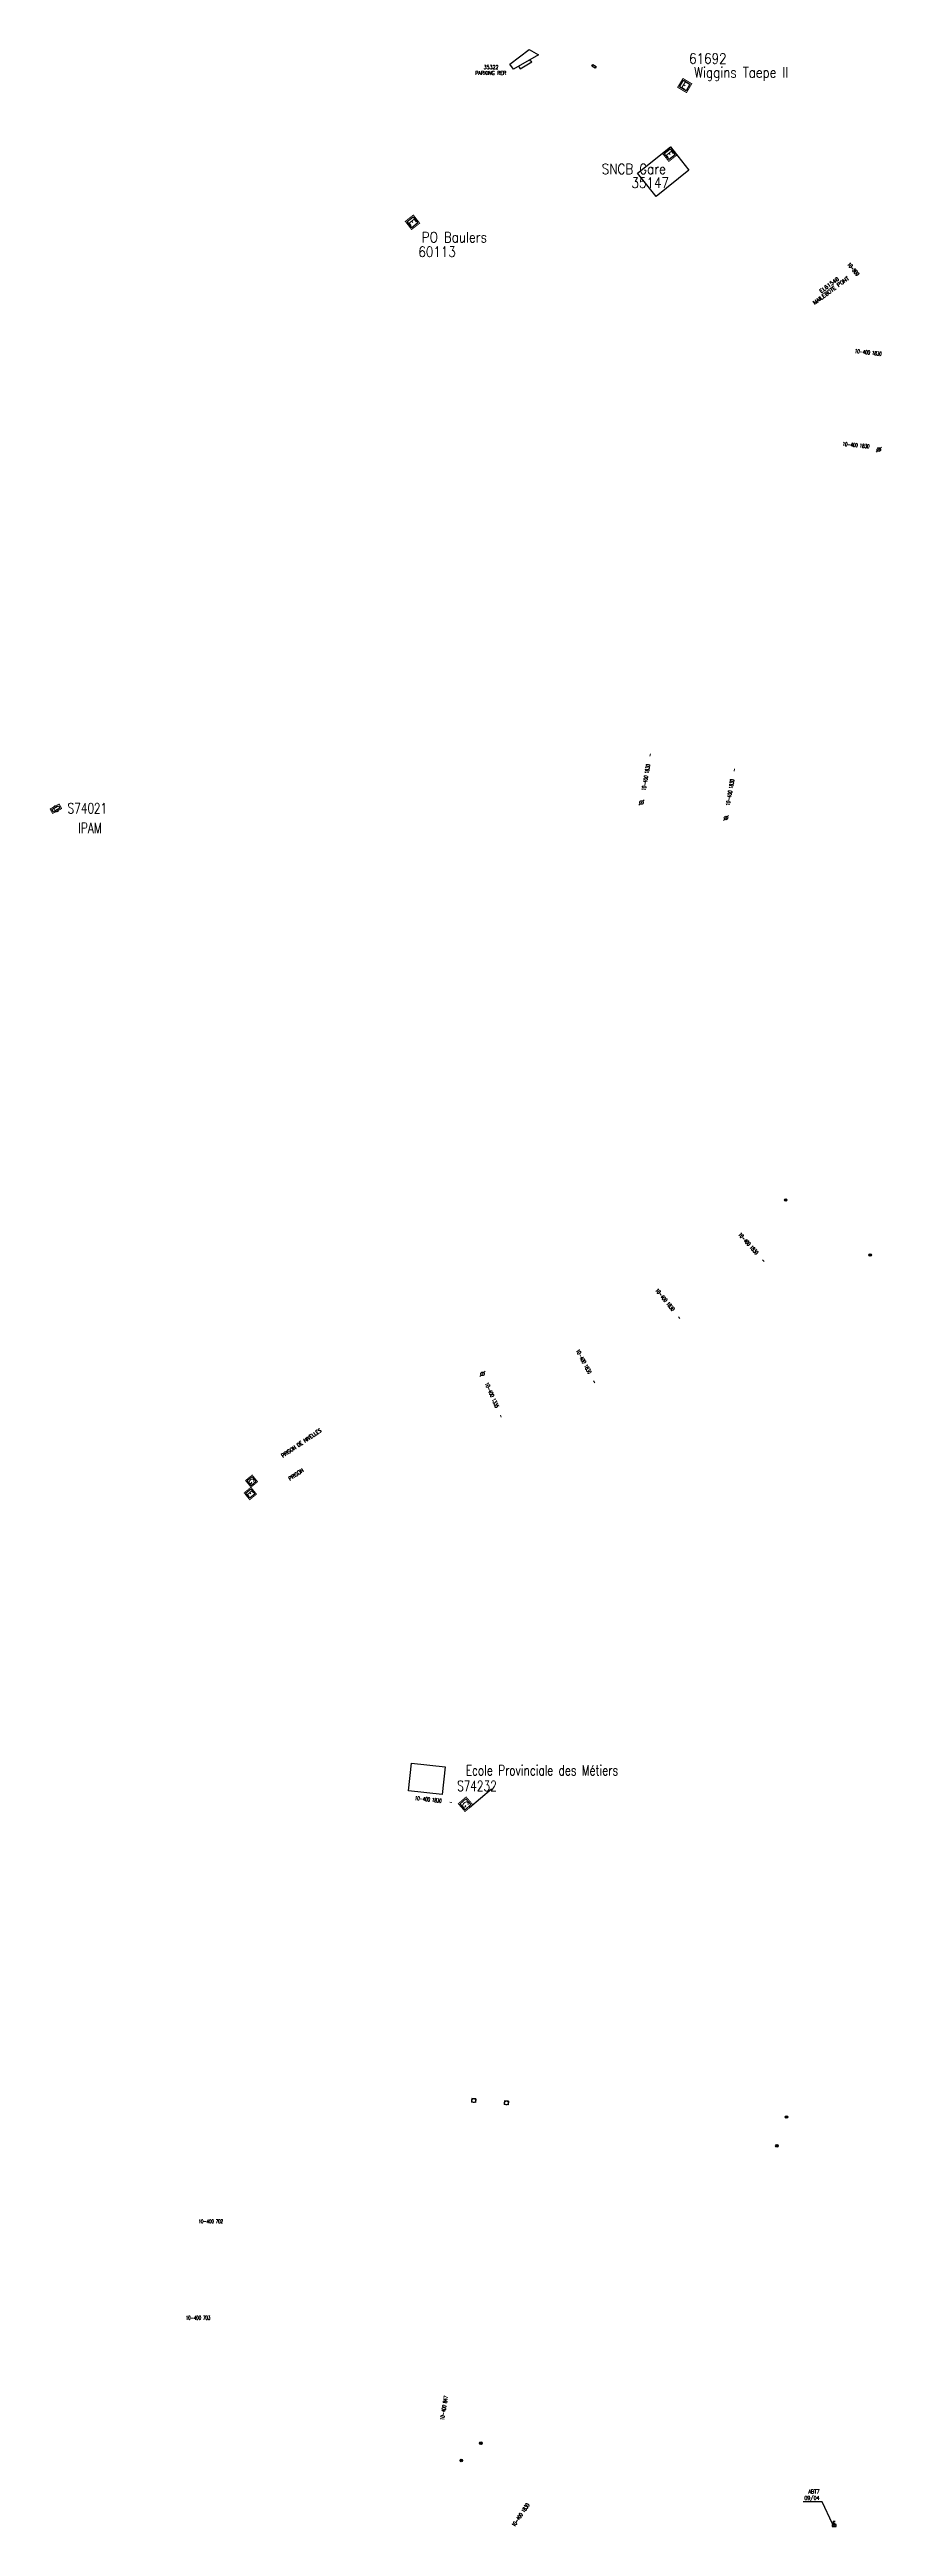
# Model space of a CAD drawing. Header units: millimetres. Extents: x 146992 to 147998, y 142998 to 144013.
# Drawn here: x 147519 to 147842, y 143020 to 143983 of the extents above; entities that cross this region are included whole.
import ezdxf
from ezdxf.enums import TextEntityAlignment as Align

# ---------------------------------------------------------------- set-up
doc = ezdxf.new("R2010")
doc.units = ezdxf.units.MM
doc.layers.get('0').update_dxf_attribs({"linetype": 'CONTINUOUS'})
for name, color, linetype in [('G_210', 7, 'CONTINUOUS'), ('M_200', 7, 'CONTINUOUS'), ('O_200', 7, 'CONTINUOUS'), ('W0017', 7, 'CONTINUOUS'), ('W0101', 7, 'CONTINUOUS'), ('W0420', 7, 'CONTINUOUS'), ('W0430', 7, 'CONTINUOUS'), ('W0469', 7, 'CONTINUOUS'), ('W0473', 7, 'CONTINUOUS'), ('W0984', 7, 'CONTINUOUS'), ('W1471', 7, 'CONTINUOUS')]:
    doc.layers.add(name, color=color, linetype=linetype)
doc.styles.add('M_ROMANS', font='ROMANS.shx', dxfattribs={"width": 0.75})
doc.styles.get("Standard").update_dxf_attribs({"font": 'romans.shx', "width": 0.85})
doc.dimstyles.get("Standard").update_dxf_attribs({"dimtxt": 1.5, "dimasz": 1.2, "dimexe": 0.625, "dimexo": 0.625, "dimgap": 0.25, "dimtad": 1, "dimdec": 1, "dimzin": 0, "dimdsep": 46, "dimtxsty": 'Standard', "dimcen": -0.5, "dimadec": 0, "dimazin": 0, "dimtfac": 1, "dimtdec": 1, "dimtmove": 0, "dimatfit": 3, "dimfxl": 0, "dimtolj": 1, "dimtzin": 0, "dimarcsym": 0})

# ---------------------------------------------------------------- blocks, each defined once
blk = doc.blocks.new('*U3')
at = {"layer": 'G_210', "color": 0, "linetype": 'Continuous', "const_width": 0.35, "flags": 128}
blk.add_lwpolyline([(4, 4), (4, 0), (0, 0), (0, 4)], close=True, dxfattribs=at)
at = {"layer": 'G_210', "color": 0, "linetype": 'Continuous'}
blk.add_lwpolyline([(0.5, 3.5), (3.5, 3.5), (3.5, 0.5), (0.5, 0.5)], close=True, dxfattribs=at)
at = {"layer": 'G_210', "insert": (2, 1.89), "char_height": 2.49, "width": 3.9908, "attachment_point": 5}
blk.add_mtext('G', dxfattribs=at)
at = {"layer": 'G_210', "color": 0, "linetype": 'Continuous', "width": 0.75}
for tag, height, p in [('NUM', 4, (2, 16)), ('NOM', 4, (2, 11)), ('BCL', 3, (2, 7))]:
    blk.add_attdef(tag, text='', height=height, dxfattribs=at).set_placement(p, align=Align.MIDDLE)
at = {"layer": 'G_210', "color": 0, "linetype": 'Continuous', "width": 0.75, "flags": 3}
for tag, p in [('DEF_COUP', (2.14, -5.61)), ('DEF_TYPE', (2.14, -8.11)), ('DEF_LEG', (2.14, -3.11))]:
    blk.add_attdef(tag, text='', height=1.2, dxfattribs=at).set_placement(p, align=Align.MIDDLE)
blk = doc.blocks.new('T473')
for p, q in [((-0.166667, 0.166667), (0.166667, -0.166667)), ((-0.166667, -0.166667), (0.166667, 0.166667)), ((0.500001, 0.500001), (1.000002, 1.000002)), ((-1.000002, -1.000002), (-0.500001, -0.500001))]:
    blk.add_line(p, q)
blk.add_ellipse((0, 0), major_axis=(0.471405, 0.471405), ratio=1, start_param=5.4977871438, end_param=11.780972451)
blk = doc.blocks.new('M_200_59')
at = {"layer": 'M_200', "color": 0, "linetype": 'Continuous', "const_width": 0.35, "flags": 128}
blk.add_lwpolyline([(4, 4), (4, 0), (0, 0), (0, 4)], close=True, dxfattribs=at)
at = {"layer": 'M_200', "color": 0, "linetype": 'Continuous'}
blk.add_lwpolyline([(0.5, 3.5), (3.5, 3.5), (3.5, 0.5), (0.5, 0.5)], close=True, dxfattribs=at)
at = {"layer": 'M_200', "insert": (2, 2), "char_height": 2.5, "width": 4, "attachment_point": 5}
blk.add_mtext('E', dxfattribs=at)
at = {"layer": 'M_200', "color": 0, "linetype": 'Continuous', "width": 0.85}
for tag, p in [('NUM', (2, 17.06)), ('NOM', (2, 10.65))]:
    blk.add_attdef(tag, text='', height=4, dxfattribs=at).set_placement(p, align=Align.MIDDLE)
at = {"layer": 'M_200', "color": 0, "linetype": 'Continuous', "style": 'M_ROMANS', "width": 0.75, "flags": 3}
for tag, p in [('DEF_COUP', (1.87, -5.49)), ('DEF_TYPE', (1.87, -7.99)), ('DEF_LEG', (1.87, -2.99))]:
    blk.add_attdef(tag, text='', height=1.2, dxfattribs=at).set_placement(p, align=Align.MIDDLE)
blk = doc.blocks.new('T469')
at = {"color": 0, "linetype": 'Continuous', "flags": 128}
for points in [[(-0.35, 0.35), (0.35, -0.35)], [(-0.35, -0.35), (0.35, 0.35)]]:
    blk.add_lwpolyline(points, dxfattribs=at)
at = {"color": 0, "linetype": 'Continuous'}
blk.add_circle((0, 0), 0.5, dxfattribs=at)
blk = doc.blocks.new('T420')
for p, q in [((0.75, 0.75), (-0.75, 0.75)), ((-0.75, 0.75), (-0.75, -0.75)), ((0.75, 0.75), (0.75, -0.75)), ((0.75, -0.75), (-0.75, -0.75))]:
    blk.add_line(p, q)
blk.add_ellipse((0, 0), major_axis=(-0.53, 0.53), ratio=1, start_param=3.926991, end_param=10.210176)
blk = doc.blocks.new('T430')
at = {"flags": 128}
for points in [[(0.8, 0.8), (-0.8, 0.8)], [(-0.8, 0.8), (-0.8, 0)], [(0.8, 0.8), (-0.8, 0)], [(-0.8, 0), (0.8, 0)], [(-0.4, 2.1), (0.4, 2.1)], [(-0.4, 2.1), (-0.4, 1.3)], [(-0.4, 1.7), (0, 1.7)], [(-0.4, 1.3), (0.4, 1.3)], [(0.8, 0), (0.8, 0.8)]]:
    blk.add_lwpolyline(points, dxfattribs=at)
blk = doc.blocks.new('O_200_01')
at = {"color": 0, "linetype": 'Continuous', "flags": 128}
blk.add_lwpolyline([(-0.75, 0.38), (0.75, 0.38), (0.75, -0.38), (-0.75, -0.38), (-0.75, 0.38)], dxfattribs=at)
at = {"color": 0, "linetype": 'Continuous', "width": 0.75, "flags": 3}
for tag, p in [('DEF_COUP', (0, -5.14)), ('DEF_TYPE', (0, -7.64)), ('DEF_LEG', (0, -2.64))]:
    blk.add_attdef(tag, text='', height=1.2, dxfattribs=at).set_placement(p, align=Align.MIDDLE)
blk = doc.blocks.new('*U2')
at = {"layer": 'G_210', "color": 0, "linetype": 'Continuous', "const_width": 0.35, "flags": 128}
blk.add_lwpolyline([(4, 2), (4, 0), (0, 0), (0, 2)], close=True, dxfattribs=at)
at = {"layer": 'G_210', "color": 0, "linetype": 'Continuous'}
blk.add_lwpolyline([(0.5, 1.5), (3.5, 1.5), (3.5, 0.5), (0.5, 0.5)], close=True, dxfattribs=at)
at = {"layer": 'G_210', "insert": (2, 0.89), "char_height": 2.49, "width": 3.9908, "attachment_point": 5}
blk.add_mtext('G', dxfattribs=at)
at = {"layer": 'G_210', "color": 0, "linetype": 'Continuous', "width": 0.75}
for tag, height, p in [('NUM', 4, (2, 16)), ('NOM', 4, (2, 11)), ('BCL', 3, (2, 7))]:
    blk.add_attdef(tag, text='', height=height, dxfattribs=at).set_placement(p, align=Align.MIDDLE)
at = {"layer": 'G_210', "color": 0, "linetype": 'Continuous', "width": 0.75, "flags": 3}
for tag, p in [('DEF_COUP', (2.14, -5.61)), ('DEF_TYPE', (2.14, -8.11)), ('DEF_LEG', (2.14, -3.11))]:
    blk.add_attdef(tag, text='', height=1.2, dxfattribs=at).set_placement(p, align=Align.MIDDLE)

msp = doc.modelspace()

# ---------------------------------------------------------------- linework, layer by layer
at = {"layer": 'M_200', "color": 252, "flags": 128}
msp.add_lwpolyline([(147699.2, 143975.54), (147699.2, 143975.54), (147697.78, 143977.44), (147705.41, 143983.15), (147708.94, 143981.07), (147708.94, 143981.07)], close=True, dxfattribs=at)
msp.add_lwpolyline([(147701.23, 143976.69), (147701.82, 143975.65), (147701.82, 143975.65), (147706.45, 143978.4), (147706.45, 143978.4), (147705.3, 143979.01)], dxfattribs=at)
at = {"layer": 'W0017', "color": 252}
msp.add_lwpolyline([(147682.17, 143299.37), (147690.67, 143306.71)], dxfattribs=at)
at = {"layer": 'W0101', "color": 252}
for points in [[(147747.56, 143935.08), (147760.36, 143945.25), (147767.55, 143936.2), (147754.74, 143926.03)], [(147659.51, 143316.67), (147672.66, 143315.26), (147671.49, 143304.42), (147658.35, 143305.83)]]:
    msp.add_lwpolyline(points, close=True, dxfattribs=at)

# ---------------------------------------------------------------- block references
at = {"layer": 'G_210'}
ref = msp.add_blockref('*U2', (147519.86, 143686.02), dxfattribs=dict(at, rotation=28.31879426608733))
ref.add_attrib('NUM', 'S74021', dxfattribs={"color": 0, "linetype": 'Continuous', "height": 4, "width": 0.75}).set_placement((147533.42, 143688.05), align=Align.MIDDLE)
ref.add_attrib('NOM', 'IPAM', dxfattribs={"color": 0, "linetype": 'Continuous', "height": 4, "width": 0.75}).set_placement((147534.46, 143680.38), align=Align.MIDDLE)
ref = msp.add_blockref('*U3', (147594.92, 143426.57), dxfattribs=dict(at, xscale=0.849314625877578, yscale=0.849314625877578, zscale=0.849314625877578, rotation=309.4127848031282))
ref.add_attrib('NOM', 'PRISON DE NIVELLES', dxfattribs={"color": 0, "linetype": 'Continuous', "height": 1.5, "rotation": 34, "width": 0.75}).set_placement((147616.69, 143441.19), align=Align.MIDDLE)
ref = msp.add_blockref('*U3', (147677.78, 143300.86), dxfattribs=dict(at, rotation=310.8457759705353))
ref.add_attrib('NUM', 'S74232', dxfattribs={"color": 0, "linetype": 'Continuous', "height": 4, "width": 0.75}).set_placement((147685.02, 143307.78), align=Align.MIDDLE)
ref.add_attrib('NOM', 'Ecole Provinciale des Métiers', dxfattribs={"color": 0, "linetype": 'Continuous', "height": 4, "width": 0.75}).set_placement((147710.31, 143313.97), align=Align.MIDDLE)
at = {"layer": 'M_200'}
ref = msp.add_blockref('M_200_59', (147763.16, 143968.46), dxfattribs=dict(at, rotation=329.2368047359402))
ref.add_attrib('NUM', '61692', dxfattribs={"color": 0, "linetype": 'Continuous', "height": 4, "width": 0.85}).set_placement((147774.9, 143979.64), align=Align.MIDDLE)
ref.add_attrib('NOM', 'Wiggins Taepe II', dxfattribs={"color": 0, "linetype": 'Continuous', "height": 4, "width": 0.85}).set_placement((147787.9, 143973.7), align=Align.MIDDLE)
ref = msp.add_blockref('M_200_59', (147757.23, 143942.76), dxfattribs=dict(at, rotation=308.4636999101733))
ref.add_attrib('NUM', '35147', dxfattribs={"color": 0, "linetype": 'Continuous', "height": 4, "width": 0.85}).set_placement((147752.47, 143931.32), align=Align.MIDDLE)
ref.add_attrib('NOM', 'SNCB Gare', dxfattribs={"color": 0, "linetype": 'Continuous', "height": 4, "width": 0.85}).set_placement((147746.08, 143936.69), align=Align.MIDDLE)
ref = msp.add_blockref('M_200_59', (147657.14, 143916.32), dxfattribs=dict(at, rotation=307.8762369178425))
ref.add_attrib('NUM', '60113', dxfattribs={"color": 0, "linetype": 'Continuous', "height": 4, "width": 0.85}).set_placement((147669.53, 143904.48), align=Align.MIDDLE)
ref.add_attrib('NOM', 'PO Baulers', dxfattribs={"color": 0, "linetype": 'Continuous', "height": 4, "width": 0.85}).set_placement((147676.24, 143910.16), align=Align.MIDDLE)
ref = msp.add_blockref('M_200_59', (147594.39, 143421.76), dxfattribs=dict(at, xscale=0.8656197781855102, yscale=0.8656197781855102, zscale=0.8656197781855102, rotation=309.1868479930167))
ref.add_attrib('NOM', 'PRISON', dxfattribs={"color": 0, "linetype": 'Continuous', "height": 1.5, "rotation": 34, "width": 0.85}).set_placement((147614.61, 143428.95), align=Align.MIDDLE)
at = {"layer": 'O_200', "rotation": 330.0606668712895}
msp.add_blockref('O_200_01', (147730.6, 143976.63), dxfattribs=at)
at = {"layer": 'W0420', "ltscale": 0.02, "rotation": 355.6733439993181}
for p in [(147683.76, 143185.41), (147696.48, 143184.5)]:
    msp.add_blockref('T420', p, dxfattribs=at)
at = {"layer": 'W0430', "rotation": 359.830109378717}
msp.add_blockref('T430', (147824.1, 143019.75), dxfattribs=at)
at = {"layer": 'W0469', "color": 252}
for p, rotation in [((147805.21, 143535.67), 322.1084361686773), ((147838.09, 143514.29), 322.1084361686774)]:
    msp.add_blockref('T469', p, dxfattribs=dict(at, rotation=rotation))
at = {"layer": 'W0469', "color": 252, "ltscale": 0.01, "rotation": 358.6929369085186}
msp.add_blockref('T469', (147805.54, 143179.01), dxfattribs=at)
at = {"layer": 'W0469', "color": 252, "ltscale": 0.01}
msp.add_blockref('T469', (147801.8, 143167.77), dxfattribs=at)
at = {"layer": 'W0469', "color": 252}
for p in [(147678.95, 143045.41), (147686.53, 143052.12)]:
    msp.add_blockref('T469', p, dxfattribs=at)
at = {"layer": 'W0473', "color": 252}
for p in [(147841.49, 143827.51), (147749.07, 143690.3), (147781.96, 143684.27), (147687.19, 143468.04)]:
    msp.add_blockref('T473', p, dxfattribs=at)

# ---------------------------------------------------------------- texts
at = {"layer": 'M_200', "color": 252, "linetype": 'Continuous', "width": 0.85}
msp.add_text('PARKING RER', height=1.5, dxfattribs=at).set_placement((147684.36, 143973.29))
msp.add_text('35322', height=1.5, dxfattribs=at).set_placement((147690.51, 143976.26), align=Align.MIDDLE)
at = {"layer": 'W0430', "color": 252, "linetype": 'Continuous', "insert": (147818.37, 143029.58), "char_height": 1.5, "attachment_point": 9}
msp.add_mtext('\\PABT7\\P09/04', dxfattribs=at)
at = {"layer": 'W0473', "color": 252, "linetype": 'Continuous', "width": 0.6}
for s, rotation, p in [('10-800', 309.57682, (147831.53, 143897.71)), ('10-400 1830', 353.50915, (147837.33, 143865.33)), ('10-400 1830    -', 354.37753, (147834.7, 143829.05)), ('10-400 1830    -', 79.98747, (147751.17, 143702.16)), ('10-400 1830    -', 79.98747, (147783.92, 143696.32)), ('10-400 1830    -', 311.61934, (147792.09, 143517.15)), ('10-400 1830    -', 309.23869, (147759.61, 143495.24)), ('10-400 1830    -', 297.89864, (147727.6, 143470.97)), ('10-400 1335    -', 293.63915, (147691.72, 143457.84)), ('10-400 1830    -', 353.61734, (147668.19, 143302.29)), ('10-400 1830', 56.04888, (147702, 143024.2))]:
    msp.add_text(s, height=1.5, rotation=rotation, dxfattribs=at).set_placement(p, align=Align.MIDDLE)
for s, p in [('10-400 702', (147581.44, 143138.41)), ('10-400 703', (147576.49, 143100.93))]:
    msp.add_text(s, height=1.5, dxfattribs=at).set_placement(p, align=Align.MIDDLE)
at = {"layer": 'W0984', "linetype": 'Continuous'}
for s, p in [('MAILEBOTE PONT', (147822.82, 143889.44)), ('EL61548', (147822.14, 143891.59))]:
    msp.add_text(s, height=1.5, rotation=36.41465, dxfattribs=at).set_placement(p, align=Align.MIDDLE)
at = {"layer": 'W1471', "color": 252, "linetype": 'Continuous', "insert": (147672.16, 143061.01), "char_height": 1.5, "attachment_point": 7, "rotation": 80.31609}
msp.add_mtext('{\\W0.6;10-400 847}', dxfattribs=at)

# ---------------------------------------------------------------- leaders
at = {"layer": 'W0430', "color": 252, "linetype": 'Continuous', "annotation_type": 0, "has_hookline": 1, "hookline_direction": 1, "text_width": 5.89}
msp.add_leader([(147823.46, 143020.83), (147819.39, 143029.33), (147818.19, 143029.33)], dimstyle='Standard', dxfattribs=at)

doc.saveas('drawing.dxf')
